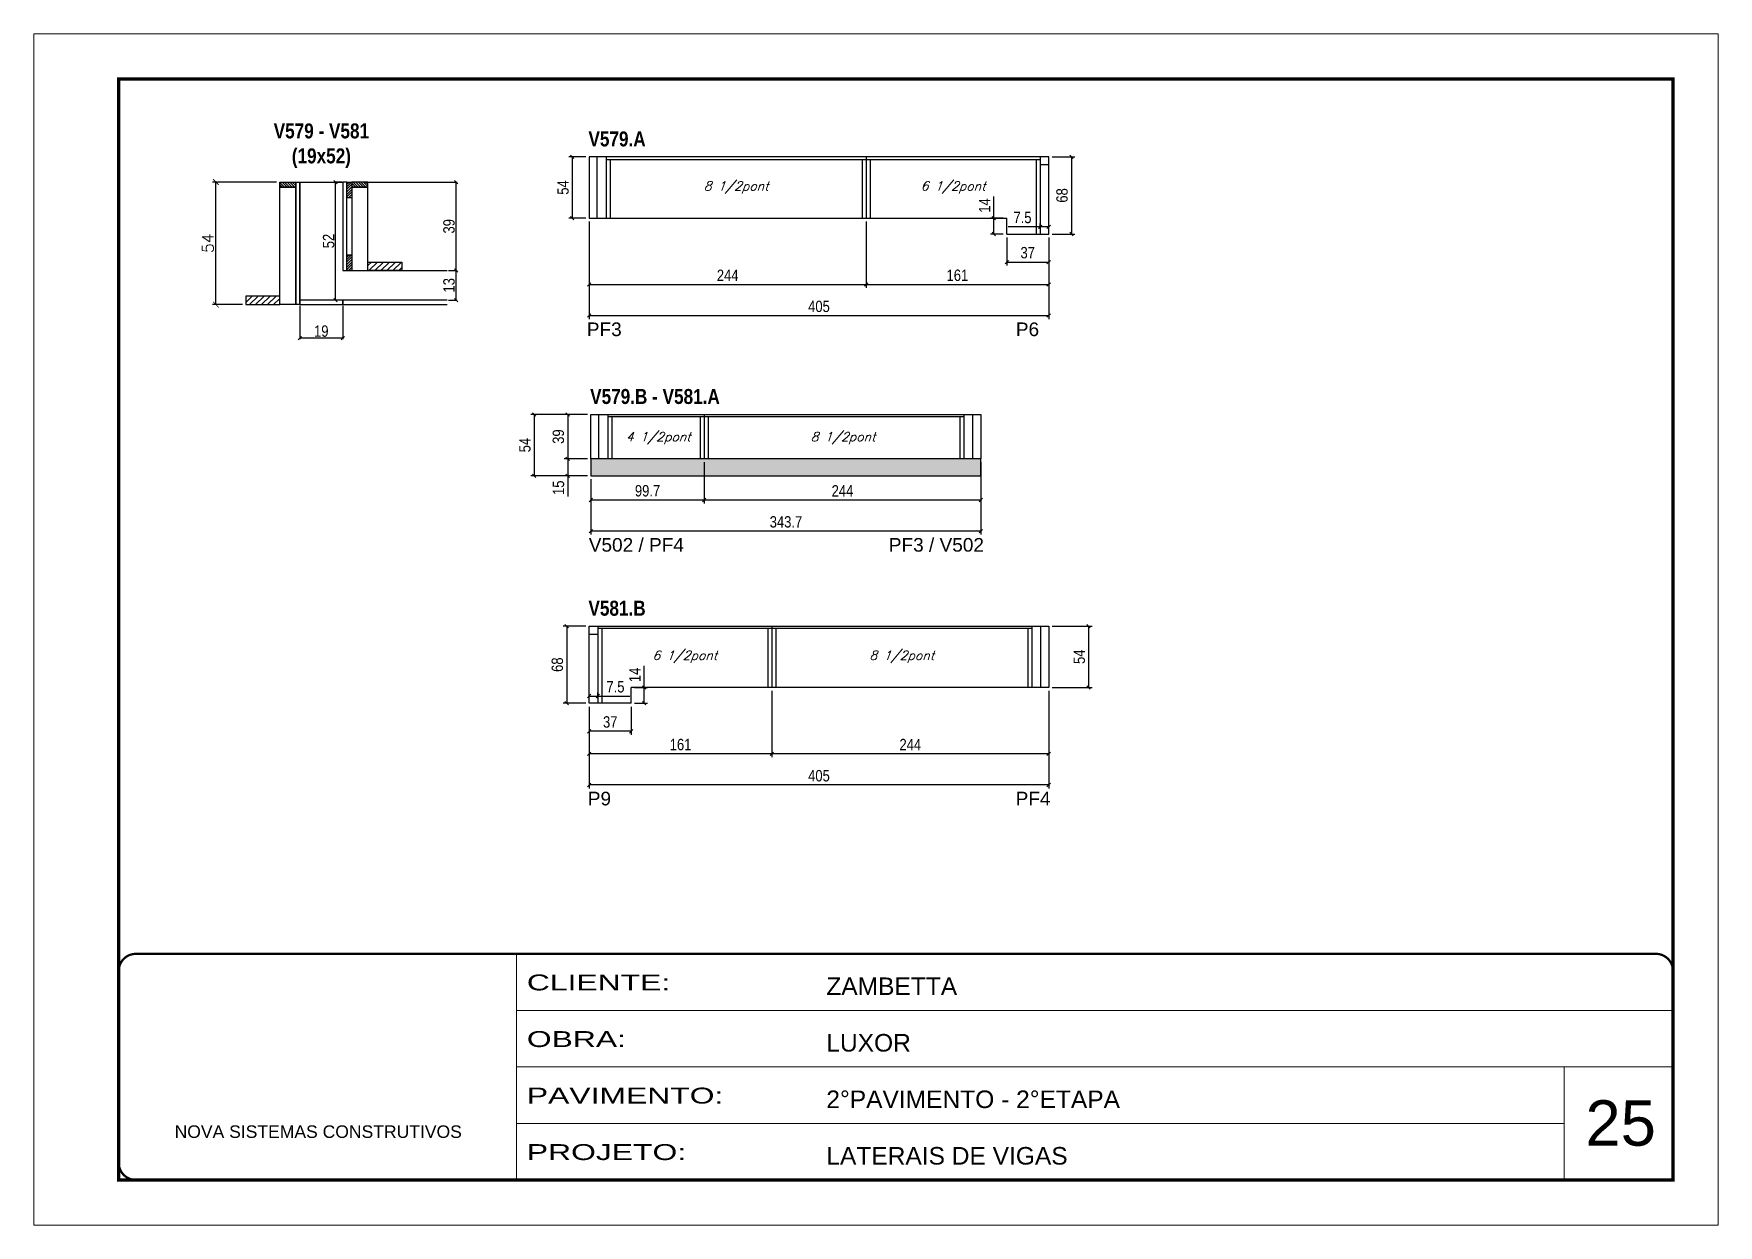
# Model space of a CAD drawing. Extents: x -15895 to 12929, y -2522 to 15173.
# Drawn here: x 3309 to 4794, y 6666 to 7716 of the extents above; entities that cross this region are included whole.
import ezdxf

# ---------------------------------------------------------------- set-up
doc = ezdxf.new("R2010")
doc.units = 0
doc.header["$PDMODE"] = 35
doc.header["$PDSIZE"] = -10
doc.linetypes.add('CONTINUO', pattern=[0])
doc.linetypes.add('DASHED', pattern=[0.75, 0.5, -0.25])
for name, color, linetype in [('5', 5, 'Continuous'), ('COTA', 241, 'Continuous'), ('NOMENCLATURA', 7, 'Continuous'), ('Painéis', 200, 'Continuous'), ('SARR_2.2x10', 60, 'Continuous'), ('SARR_2.2x7', 40, 'Continuous'), ('SARR_3.5x7', 81, 'Continuous'), ('texto', 7, 'Continuous')]:
    doc.layers.add(name, color=color, linetype=linetype)
for name, color, linetype, lineweight in [('CARIMBO', 255, 'Continuous', 9), ('CONCRETO', 251, 'Continuous', 25), ('Folhas', 255, 'Continuous', 9), ('SARRAFO DE PRESSAO', 251, 'DASHED', 9)]:
    doc.layers.add(name, color=color, linetype=linetype, lineweight=lineweight)
doc.styles.add('ARIAL', font='arial.ttf')
doc.styles.add('COTA TECNICA', font='techl___.ttf', dxfattribs={"height": 10})
doc.styles.add('COTA TECNICA 2X', font='techl___.ttf', dxfattribs={"height": 10})
doc.styles.add('Romans', font='romans.shx')
doc.styles.get("Standard").update_dxf_attribs({"font": 'arial.ttf'})
doc.styles.add('TECNICA', font='techb___.ttf', dxfattribs={"height": 10})
doc.styles.add('Tecnologia', font='')
doc.styles.get('Tecnologia').set_extended_font_data('Forgotten Futurist')
doc.dimstyles.new('Cota Seção (2x)', dxfattribs={"dimtxt": 10, "dimasz": 5, "dimexe": 3, "dimexo": 3, "dimgap": 2, "dimtad": 3, "dimdec": 1, "dimlfac": 0.5, "dimzin": 12, "dimdsep": 46, "dimtxsty": 'Romans', "dimblk": 'ARCHTICK', "dimcen": 0, "dimclrd": 4, "dimclre": 4, "dimclrt": 1, "dimadec": 1, "dimazin": 3, "dimtfac": 1, "dimtdec": 1, "dimtmove": 0, "dimatfit": 3, "dimldrblk": 'OBLIQUE', "dimfxl": 1, "dimtolj": 1, "dimtzin": 12, "dimarcsym": 0})
doc.dimstyles.new('PAINEL', dxfattribs={"dimtxt": 10, "dimasz": 3, "dimexe": 3, "dimexo": 3, "dimgap": 3, "dimtad": 1, "dimdec": 1, "dimzin": 12, "dimdsep": 46, "dimtxsty": 'COTA TECNICA', "dimblk1": 'OBLIQUE', "dimblk2": 'OBLIQUE', "dimsah": 1, "dimcen": 0.9, "dimclrd": 4, "dimclre": 4, "dimclrt": 240, "dimadec": 1, "dimazin": 3, "dimtfac": 1, "dimtdec": 1, "dimtmove": 0, "dimatfit": 3, "dimfxl": 1, "dimtolj": 1, "dimtzin": 12, "dimarcsym": 0})
doc.dimstyles.new('SECAO', dxfattribs={"dimscale": 0.333333, "dimtxt": 5, "dimasz": 9, "dimexe": 3, "dimexo": 3, "dimgap": 3, "dimtad": 1, "dimdec": 1, "dimlfac": 0.5, "dimzin": 12, "dimdsep": 46, "dimtxsty": 'COTA TECNICA 2X', "dimblk1": 'OBLIQUE', "dimblk2": 'OBLIQUE', "dimsah": 1, "dimcen": 0.9, "dimclrd": 4, "dimclre": 4, "dimclrt": 240, "dimadec": 1, "dimazin": 3, "dimtfac": 1, "dimtdec": 1, "dimtmove": 0, "dimatfit": 3, "dimfxl": 1, "dimtolj": 1, "dimtzin": 12, "dimarcsym": 0})

msp = doc.modelspace()

# ---------------------------------------------------------------- texts
at = {"layer": '5', "linetype": 'Continuous'}
for s, rotation, p in [('PF3', 0.00004, (3796.98, 7449.94)), ('P6', 0.00004, (4175.14, 7449.94)), ('V502 / PF4', 0.00004, (3798.69, 7260.01)), ('PF3 / V502', 0.00004, (4063.18, 7260.01)), ('P9', 359.99996, (3797.83, 7036.42)), ('PF4', 359.99996, (4174.96, 7036.42))]:
    msp.add_text(s, height=12, rotation=rotation, dxfattribs=at).set_placement(p)
at = {"layer": 'CARIMBO', "style": 'ARIAL'}
msp.add_text('25', height=40, dxfattribs=at).set_placement((4677.23, 6736.55))
at = {"layer": 'NOMENCLATURA', "style": 'TECNICA'}
for s, p in [('V579.A', (3798.39, 7617.09)), ('V579.B - V581.A', (3799.89, 7390.13)), ('V581.B', (3798.39, 7203.57))]:
    msp.add_text(s, height=13.2, dxfattribs=at).set_placement(p)
at = {"layer": 'NOMENCLATURA', "insert": (3562.96, 7637.36), "char_height": 13.2, "attachment_point": 2, "style": 'TECNICA'}
msp.add_mtext_dynamic_manual_height_columns('V579 - V581\\P(19x52)', width=300.2766, gutter_width=1, heights=[0], dxfattribs=at)
at = {"layer": 'texto', "color": 2, "char_height": 8, "attachment_point": 5, "style": 'Romans'}
for s, insert in [('{\\Q19;\\C256;8 1/2pont}', (3928.61, 7580.9)), ('{\\Q19;\\C256;6 1/2pont}', (4119.86, 7580.9)), ('{\\Q19;\\C256;4 1/2pont}', (3859.96, 7359.94)), ('{\\Q19;\\C256;8 1/2pont}', (4022.81, 7359.94)), ('{\\Q19;\\C256;6 1/2pont}', (3883.36, 7167.38)), ('{\\Q19;\\C256;8 1/2pont}', (4074.61, 7167.38))]:
    msp.add_mtext(s, dxfattribs=dict(at, insert=insert))

# ---------------------------------------------------------------- blocks, each defined once
blk = doc.blocks.new('9999999999')
at = {"color": 30, "linetype": 'CONTINUO'}
for p, q in [((98564.6, 34230.2), (98564.6, 34429.4)), ((98564.6, 34379.6), (99584, 34379.6)), ((98564.6, 34329.8), (99488, 34329.8)), ((99584, 34329.8), (99488, 34329.8)), ((99488, 34329.8), (99488, 34230.2)), ((98564.6, 34280), (99488, 34280))]:
    blk.add_line(p, q, dxfattribs=at)
at = {"color": 30, "linetype": 'CONTINUO', "const_width": 2}
blk.add_lwpolyline([(99584, 34230.2), (99584, 34414.4, 0.414214), (99569, 34429.4), (98229, 34429.4, 0.414214), (98214, 34414.4), (98214, 34245.2, 0.414214), (98229, 34230.2), (99584, 34230.2)], format="xyb", dxfattribs=at)
at = {"layer": 'Folhas'}
blk.add_lwpolyline([(98139, 34190.2), (99624, 34190.2), (99624, 35240.2), (98139, 35240.2)], close=True, dxfattribs=at)
at = {"layer": 'Folhas', "color": 30, "const_width": 3}
blk.add_lwpolyline([(98214, 34230.2), (99584, 34230.2), (99584, 35200.2), (98214, 35200.2)], close=True, dxfattribs=at)
at = {"color": 7, "linetype": 'Continuous', "ltscale": 5, "style": 'ARIAL'}
for s, height, p in [('ZAMBETTA', 15.48, (98837.7, 34393.1)), ('LUXOR', 15.48, (98837.7, 34343.3)), ('2°PAVIMENTO - 2°ETAPA', 15.483, (98837.7, 34293.5)), ('NOVA SISTEMAS CONSTRUTIVOS', 11.059, (98263.2, 34267.2)), ('LATERAIS DE VIGAS', 15.483, (98837.7, 34243.7))]:
    blk.add_text(s, height=height, dxfattribs=at).set_placement(p)
at = {"layer": 'Folhas', "color": 7, "style": 'Tecnologia', "width": 1.5}
for s, p in [('CLIENTE:', (98573.7, 34397.2)), ('OBRA:', (98573.7, 34347.3)), ('PAVIMENTO:', (98573.7, 34297.5)), ('PROJETO:', (98573.7, 34247.7))]:
    blk.add_text(s, height=14, dxfattribs=at).set_placement(p)
blk = doc.blocks.new('_Oblique')
at = {"color": 0, "linetype": 'ByBlock', "lineweight": -2}
blk.add_line((-0.5, -0.5), (0.5, 0.5), dxfattribs=at)
blk = doc.blocks.new('*D1212')
at = {"layer": 'COTA', "color": 4, "lineweight": -2, "transparency": 16777216}
for p, q in [((3543.9, 7476.7), (3543.9, 7447.2)), ((3581.9, 7476.7), (3581.9, 7447.2)), ((3581.9, 7448.2), (3543.9, 7448.2))]:
    blk.add_line(p, q, dxfattribs=at)
at = {"layer": 'Defpoints', "color": 0, "transparency": 16777216}
for p in [(3543.9, 7477.7), (3581.9, 7477.7), (3543.9, 7448.2)]:
    blk.add_point(p, dxfattribs=at)
at = {"layer": 'COTA', "color": 4, "lineweight": -2, "transparency": 16777216, "xscale": 3, "yscale": 3, "zscale": 3, "rotation": 180}
blk.add_blockref('_Oblique', (3543.9, 7448.2), dxfattribs=at)
at = {"layer": 'COTA', "color": 4, "lineweight": -2, "transparency": 16777216, "xscale": 3, "yscale": 3, "zscale": 3}
blk.add_blockref('_Oblique', (3581.9, 7448.2), dxfattribs=at)
at = {"layer": 'COTA', "color": 240, "transparency": 16777216, "insert": (3562.9, 7454.3), "char_height": 10, "attachment_point": 5, "style": 'COTA TECNICA 2X'}
blk.add_mtext('\\A1;19', dxfattribs=at)
blk = doc.blocks.new('*D1213')
at = {"layer": 'COTA', "color": 4, "lineweight": -2, "transparency": 16777216}
for p, q in [((3580.9, 7585.7), (3574.5, 7585.7)), ((3575.5, 7481.7), (3575.5, 7585.7)), ((3580.9, 7481.7), (3574.5, 7481.7))]:
    blk.add_line(p, q, dxfattribs=at)
at = {"layer": 'Defpoints', "color": 0, "transparency": 16777216}
for p in [(3575.5, 7585.7), (3581.9, 7585.7), (3581.9, 7481.7)]:
    blk.add_point(p, dxfattribs=at)
at = {"layer": 'COTA', "color": 4, "lineweight": -2, "transparency": 16777216, "xscale": 3, "yscale": 3, "zscale": 3}
for p, rotation in [((3575.5, 7585.7), 90), ((3575.5, 7481.7), 270)]:
    blk.add_blockref('_Oblique', p, dxfattribs=dict(at, rotation=rotation))
at = {"layer": 'COTA', "color": 240, "transparency": 16777216, "insert": (3569.4, 7533.7), "char_height": 10, "attachment_point": 5, "rotation": 90, "style": 'COTA TECNICA 2X'}
blk.add_mtext('\\A1;52', dxfattribs=at)
blk = doc.blocks.new('*D1210')
at = {"layer": 'COTA', "color": 4, "lineweight": -2, "transparency": 16777216}
for p, q in [((3674.9, 7507.7), (3682.7, 7507.7)), ((3681.7, 7481.7), (3681.7, 7507.7)), ((3674.9, 7481.7), (3682.7, 7481.7))]:
    blk.add_line(p, q, dxfattribs=at)
at = {"layer": 'Defpoints', "color": 0, "transparency": 16777216}
for p in [(3673.9, 7507.7), (3681.7, 7507.7), (3673.9, 7481.7)]:
    blk.add_point(p, dxfattribs=at)
at = {"layer": 'COTA', "color": 4, "lineweight": -2, "transparency": 16777216, "xscale": 3, "yscale": 3, "zscale": 3}
for p, rotation in [((3681.7, 7507.7), 90), ((3681.7, 7481.7), 270)]:
    blk.add_blockref('_Oblique', p, dxfattribs=dict(at, rotation=rotation))
at = {"layer": 'COTA', "color": 240, "transparency": 16777216, "insert": (3675.5, 7494.7), "char_height": 10, "attachment_point": 5, "rotation": 90, "style": 'COTA TECNICA 2X'}
blk.add_mtext('\\A1;13', dxfattribs=at)
blk = doc.blocks.new('*D1211')
at = {"layer": 'COTA', "color": 4, "lineweight": -2, "transparency": 16777216}
for p, q in [((3600.5, 7585.7), (3682.7, 7585.7)), ((3681.7, 7507.7), (3681.7, 7585.7)), ((3674.9, 7507.7), (3682.7, 7507.7))]:
    blk.add_line(p, q, dxfattribs=at)
at = {"layer": 'Defpoints', "color": 0, "transparency": 16777216}
for p in [(3599.5, 7585.7), (3681.7, 7585.7), (3673.9, 7507.7)]:
    blk.add_point(p, dxfattribs=at)
at = {"layer": 'COTA', "color": 4, "lineweight": -2, "transparency": 16777216, "xscale": 3, "yscale": 3, "zscale": 3}
for p, rotation in [((3681.7, 7585.7), 90), ((3681.7, 7507.7), 270)]:
    blk.add_blockref('_Oblique', p, dxfattribs=dict(at, rotation=rotation))
at = {"layer": 'COTA', "color": 240, "transparency": 16777216, "insert": (3675.5, 7546.7), "char_height": 10, "attachment_point": 5, "rotation": 90, "style": 'COTA TECNICA 2X'}
blk.add_mtext('\\A1;39', dxfattribs=at)
blk = doc.blocks.new('_ArchTick')
at = {"color": 0, "linetype": 'ByBlock', "const_width": 0.15}
blk.add_lwpolyline([(-0.5, -0.5), (0.5, 0.5)], dxfattribs=at)
blk = doc.blocks.new('*D1214')
at = {"layer": 'COTA', "color": 4, "lineweight": -2, "transparency": 16777216}
for p, q in [((3523.3, 7585.7), (3467, 7585.7)), ((3470, 7477.7), (3470, 7585.7)), ((3493.3, 7477.7), (3467, 7477.7))]:
    blk.add_line(p, q, dxfattribs=at)
at = {"layer": 'Defpoints', "color": 0, "transparency": 16777216}
for p in [(3470, 7585.7), (3526.3, 7585.7), (3496.3, 7477.7)]:
    blk.add_point(p, dxfattribs=at)
at = {"layer": 'COTA', "color": 4, "lineweight": -2, "transparency": 16777216, "xscale": 5, "yscale": 5, "zscale": 5}
for p, rotation in [((3470, 7585.7), 90), ((3470, 7477.7), 270)]:
    blk.add_blockref('_ArchTick', p, dxfattribs=dict(at, rotation=rotation))
at = {"layer": 'COTA', "color": 1, "transparency": 16777216, "insert": (3463, 7531.7), "char_height": 10, "attachment_point": 5, "rotation": 90, "style": 'Romans'}
blk.add_mtext('\\A1;54', dxfattribs=at)
blk = doc.blocks.new('*D1218')
at = {"layer": 'COTA', "color": 4, "lineweight": -2, "transparency": 16777216}
for p, q in [((3799.1, 7550.9), (3799.1, 7465)), ((4204.1, 7536.9), (4204.1, 7465)), ((3799.1, 7468), (4204.1, 7468))]:
    blk.add_line(p, q, dxfattribs=at)
at = {"layer": 'Defpoints', "color": 0, "transparency": 16777216}
for p in [(3799.1, 7553.9), (4204.1, 7539.9), (4204.1, 7468)]:
    blk.add_point(p, dxfattribs=at)
at = {"layer": 'COTA', "color": 4, "lineweight": -2, "transparency": 16777216, "xscale": 3, "yscale": 3, "zscale": 3, "rotation": 180}
blk.add_blockref('_Oblique', (3799.1, 7468), dxfattribs=at)
at = {"layer": 'COTA', "color": 4, "lineweight": -2, "transparency": 16777216, "xscale": 3, "yscale": 3, "zscale": 3}
blk.add_blockref('_Oblique', (4204.1, 7468), dxfattribs=at)
at = {"layer": 'COTA', "color": 240, "transparency": 16777216, "insert": (4001.6, 7476.1), "char_height": 10, "attachment_point": 5, "style": 'COTA TECNICA'}
blk.add_mtext('\\A1;405', dxfattribs=at)
blk = doc.blocks.new('*D1219')
at = {"layer": 'COTA', "color": 4, "lineweight": -2, "transparency": 16777216}
for p, q in [((3799.1, 7550.9), (3799.1, 7492.4)), ((4043.1, 7550.9), (4043.1, 7492.4)), ((3799.1, 7495.4), (4043.1, 7495.4))]:
    blk.add_line(p, q, dxfattribs=at)
at = {"layer": 'Defpoints', "color": 0, "transparency": 16777216}
for p in [(3799.1, 7553.9), (4043.1, 7553.9), (4043.1, 7495.4)]:
    blk.add_point(p, dxfattribs=at)
at = {"layer": 'COTA', "color": 4, "lineweight": -2, "transparency": 16777216, "xscale": 3, "yscale": 3, "zscale": 3, "rotation": 180}
blk.add_blockref('_Oblique', (3799.1, 7495.4), dxfattribs=at)
at = {"layer": 'COTA', "color": 4, "lineweight": -2, "transparency": 16777216, "xscale": 3, "yscale": 3, "zscale": 3}
blk.add_blockref('_Oblique', (4043.1, 7495.4), dxfattribs=at)
at = {"layer": 'COTA', "color": 240, "transparency": 16777216, "insert": (3921.1, 7503.5), "char_height": 10, "attachment_point": 5, "style": 'COTA TECNICA'}
blk.add_mtext('\\A1;244', dxfattribs=at)
blk = doc.blocks.new('*D1220')
at = {"layer": 'COTA', "color": 4, "lineweight": -2, "transparency": 16777216}
for p, q in [((4043.1, 7550.9), (4043.1, 7492.4)), ((4204.1, 7536.9), (4204.1, 7492.4)), ((4043.1, 7495.4), (4204.1, 7495.4))]:
    blk.add_line(p, q, dxfattribs=at)
at = {"layer": 'Defpoints', "color": 0, "transparency": 16777216}
for p in [(4043.1, 7553.9), (4204.1, 7539.9), (4204.1, 7495.4)]:
    blk.add_point(p, dxfattribs=at)
at = {"layer": 'COTA', "color": 4, "lineweight": -2, "transparency": 16777216, "xscale": 3, "yscale": 3, "zscale": 3, "rotation": 180}
blk.add_blockref('_Oblique', (4043.1, 7495.4), dxfattribs=at)
at = {"layer": 'COTA', "color": 4, "lineweight": -2, "transparency": 16777216, "xscale": 3, "yscale": 3, "zscale": 3}
blk.add_blockref('_Oblique', (4204.1, 7495.4), dxfattribs=at)
at = {"layer": 'COTA', "color": 240, "transparency": 16777216, "insert": (4123.6, 7503.5), "char_height": 10, "attachment_point": 5, "style": 'COTA TECNICA'}
blk.add_mtext('\\A1;161', dxfattribs=at)
blk = doc.blocks.new('*D1215')
at = {"layer": 'COTA', "color": 4, "lineweight": -2, "transparency": 16777216}
for p, q in [((4196.6, 7546.3), (4168.5, 7546.3)), ((4196.6, 7544.5), (4196.6, 7549.3)), ((4204.1, 7546.3), (4196.6, 7546.3)), ((4204.1, 7544.5), (4204.1, 7549.3))]:
    blk.add_line(p, q, dxfattribs=at)
at = {"layer": 'Defpoints', "color": 0, "transparency": 16777216}
for p in [(4196.6, 7546.3), (4196.6, 7541.5), (4204.1, 7541.5)]:
    blk.add_point(p, dxfattribs=at)
at = {"layer": 'COTA', "color": 4, "lineweight": -2, "transparency": 16777216, "xscale": 3, "yscale": 3, "zscale": 3, "rotation": 180}
blk.add_blockref('_Oblique', (4196.6, 7546.3), dxfattribs=at)
at = {"layer": 'COTA', "color": 4, "lineweight": -2, "transparency": 16777216, "xscale": 3, "yscale": 3, "zscale": 3}
blk.add_blockref('_Oblique', (4204.1, 7546.3), dxfattribs=at)
at = {"layer": 'COTA', "color": 240, "transparency": 16777216, "insert": (4181, 7554.4), "char_height": 10, "attachment_point": 5, "style": 'COTA TECNICA'}
blk.add_mtext('\\A1;7.5', dxfattribs=at)
blk = doc.blocks.new('*D1221')
at = {"layer": 'COTA', "color": 4, "lineweight": -2, "transparency": 16777216}
for p, q in [((4207.1, 7607.9), (4227.1, 7607.9)), ((4224.1, 7607.9), (4224.1, 7539.9)), ((4207.1, 7539.9), (4227.1, 7539.9))]:
    blk.add_line(p, q, dxfattribs=at)
at = {"layer": 'Defpoints', "color": 0, "transparency": 16777216}
for p in [(4204.1, 7607.9), (4204.1, 7539.9), (4224.1, 7539.9)]:
    blk.add_point(p, dxfattribs=at)
at = {"layer": 'COTA', "color": 4, "lineweight": -2, "transparency": 16777216, "xscale": 3, "yscale": 3, "zscale": 3}
for p, rotation in [((4224.1, 7607.9), 90), ((4224.1, 7539.9), 270)]:
    blk.add_blockref('_Oblique', p, dxfattribs=dict(at, rotation=rotation))
at = {"layer": 'COTA', "color": 240, "transparency": 16777216, "insert": (4215.9, 7573.9), "char_height": 10, "attachment_point": 5, "rotation": 90, "style": 'COTA TECNICA'}
blk.add_mtext('\\A1;68', dxfattribs=at)
blk = doc.blocks.new('*D1222')
at = {"layer": 'COTA', "color": 4, "lineweight": -2, "transparency": 16777216}
for p, q in [((4167.1, 7536.9), (4167.1, 7512.2)), ((4204.1, 7536.9), (4204.1, 7512.2)), ((4167.1, 7515.2), (4204.1, 7515.2))]:
    blk.add_line(p, q, dxfattribs=at)
at = {"layer": 'Defpoints', "color": 0, "transparency": 16777216}
for p in [(4167.1, 7539.9), (4204.1, 7539.9), (4204.1, 7515.2)]:
    blk.add_point(p, dxfattribs=at)
at = {"layer": 'COTA', "color": 4, "lineweight": -2, "transparency": 16777216, "xscale": 3, "yscale": 3, "zscale": 3, "rotation": 180}
blk.add_blockref('_Oblique', (4167.1, 7515.2), dxfattribs=at)
at = {"layer": 'COTA', "color": 4, "lineweight": -2, "transparency": 16777216, "xscale": 3, "yscale": 3, "zscale": 3}
blk.add_blockref('_Oblique', (4204.1, 7515.2), dxfattribs=at)
at = {"layer": 'COTA', "color": 240, "transparency": 16777216, "insert": (4185.6, 7523.4), "char_height": 10, "attachment_point": 5, "style": 'COTA TECNICA'}
blk.add_mtext('\\A1;37', dxfattribs=at)
blk = doc.blocks.new('*D1216')
at = {"layer": 'COTA', "color": 4, "lineweight": -2, "transparency": 16777216}
for p, q in [((3796.1, 7607.9), (3781.1, 7607.9)), ((3784.1, 7607.9), (3784.1, 7553.9)), ((3796.1, 7553.9), (3781.1, 7553.9))]:
    blk.add_line(p, q, dxfattribs=at)
at = {"layer": 'Defpoints', "color": 0, "transparency": 16777216}
for p in [(3799.1, 7607.9), (3784.1, 7553.9), (3799.1, 7553.9)]:
    blk.add_point(p, dxfattribs=at)
at = {"layer": 'COTA', "color": 4, "lineweight": -2, "transparency": 16777216, "xscale": 3, "yscale": 3, "zscale": 3}
for p, rotation in [((3784.1, 7607.9), 90), ((3784.1, 7553.9), 270)]:
    blk.add_blockref('_Oblique', p, dxfattribs=dict(at, rotation=rotation))
at = {"layer": 'COTA', "color": 240, "transparency": 16777216, "insert": (3776, 7580.9), "char_height": 10, "attachment_point": 5, "rotation": 90, "style": 'COTA TECNICA'}
blk.add_mtext('\\A1;54', dxfattribs=at)
blk = doc.blocks.new('*D1217')
at = {"layer": 'COTA', "color": 4, "lineweight": -2, "transparency": 16777216}
for p, q in [((4155.8, 7553.9), (4155.8, 7573)), ((4164.1, 7553.9), (4152.8, 7553.9)), ((4155.8, 7539.9), (4155.8, 7553.9)), ((4164.1, 7539.9), (4152.8, 7539.9))]:
    blk.add_line(p, q, dxfattribs=at)
at = {"layer": 'Defpoints', "color": 0, "transparency": 16777216}
for p in [(4155.8, 7553.9), (4167.1, 7553.9), (4167.1, 7539.9)]:
    blk.add_point(p, dxfattribs=at)
at = {"layer": 'COTA', "color": 4, "lineweight": -2, "transparency": 16777216, "xscale": 3, "yscale": 3, "zscale": 3}
for p, rotation in [((4155.8, 7553.9), 90), ((4155.8, 7539.9), 270)]:
    blk.add_blockref('_Oblique', p, dxfattribs=dict(at, rotation=rotation))
at = {"layer": 'COTA', "color": 240, "transparency": 16777216, "insert": (4147.7, 7565), "char_height": 10, "attachment_point": 5, "rotation": 90, "style": 'COTA TECNICA'}
blk.add_mtext('\\A1;14', dxfattribs=at)
blk = doc.blocks.new('*D1226')
at = {"layer": 'COTA', "color": 4, "lineweight": -2, "transparency": 16777216}
for p, q in [((4144.3, 7338.9), (4144.3, 7275)), ((3800.6, 7323.9), (3800.6, 7275)), ((4144.3, 7278), (3800.6, 7278))]:
    blk.add_line(p, q, dxfattribs=at)
at = {"layer": 'Defpoints', "color": 0, "transparency": 16777216}
for p in [(4144.3, 7341.9), (3800.6, 7326.9), (3800.6, 7278)]:
    blk.add_point(p, dxfattribs=at)
at = {"layer": 'COTA', "color": 4, "lineweight": -2, "transparency": 16777216, "xscale": 3, "yscale": 3, "zscale": 3, "rotation": 180}
blk.add_blockref('_Oblique', (3800.6, 7278), dxfattribs=at)
at = {"layer": 'COTA', "color": 4, "lineweight": -2, "transparency": 16777216, "xscale": 3, "yscale": 3, "zscale": 3}
blk.add_blockref('_Oblique', (4144.3, 7278), dxfattribs=at)
at = {"layer": 'COTA', "color": 240, "transparency": 16777216, "insert": (3972.5, 7286.2), "char_height": 10, "attachment_point": 5, "style": 'COTA TECNICA'}
blk.add_mtext('\\A1;343.7', dxfattribs=at)
blk = doc.blocks.new('*D1227')
at = {"layer": 'COTA', "color": 4, "lineweight": -2, "transparency": 16777216}
for p, q in [((3900.3, 7338.9), (3900.3, 7302.5)), ((4144.3, 7338.9), (4144.3, 7302.5)), ((4144.3, 7305.5), (3900.3, 7305.5))]:
    blk.add_line(p, q, dxfattribs=at)
at = {"layer": 'Defpoints', "color": 0, "transparency": 16777216}
for p in [(3900.3, 7341.9), (4144.3, 7341.9), (3900.3, 7305.5)]:
    blk.add_point(p, dxfattribs=at)
at = {"layer": 'COTA', "color": 4, "lineweight": -2, "transparency": 16777216, "xscale": 3, "yscale": 3, "zscale": 3, "rotation": 180}
blk.add_blockref('_Oblique', (3900.3, 7305.5), dxfattribs=at)
at = {"layer": 'COTA', "color": 4, "lineweight": -2, "transparency": 16777216, "xscale": 3, "yscale": 3, "zscale": 3}
blk.add_blockref('_Oblique', (4144.3, 7305.5), dxfattribs=at)
at = {"layer": 'COTA', "color": 240, "transparency": 16777216, "insert": (4022.3, 7313.6), "char_height": 10, "attachment_point": 5, "style": 'COTA TECNICA'}
blk.add_mtext('\\A1;244', dxfattribs=at)
blk = doc.blocks.new('*D1228')
at = {"layer": 'COTA', "color": 4, "lineweight": -2, "transparency": 16777216}
for p, q in [((3900.3, 7338.9), (3900.3, 7302.5)), ((3800.6, 7323.9), (3800.6, 7302.5)), ((3900.3, 7305.5), (3800.6, 7305.5))]:
    blk.add_line(p, q, dxfattribs=at)
at = {"layer": 'Defpoints', "color": 0, "transparency": 16777216}
for p in [(3900.3, 7341.9), (3800.6, 7326.9), (3800.6, 7305.5)]:
    blk.add_point(p, dxfattribs=at)
at = {"layer": 'COTA', "color": 4, "lineweight": -2, "transparency": 16777216, "xscale": 3, "yscale": 3, "zscale": 3, "rotation": 180}
blk.add_blockref('_Oblique', (3800.6, 7305.5), dxfattribs=at)
at = {"layer": 'COTA', "color": 4, "lineweight": -2, "transparency": 16777216, "xscale": 3, "yscale": 3, "zscale": 3}
blk.add_blockref('_Oblique', (3900.3, 7305.5), dxfattribs=at)
at = {"layer": 'COTA', "color": 240, "transparency": 16777216, "insert": (3850.5, 7313.6), "char_height": 10, "attachment_point": 5, "style": 'COTA TECNICA'}
blk.add_mtext('\\A1;99.7', dxfattribs=at)
blk = doc.blocks.new('*D1223')
at = {"layer": 'COTA', "color": 4, "lineweight": -2, "transparency": 16777216}
for p, q in [((3797.6, 7380.9), (3777.1, 7380.9)), ((3780.1, 7380.9), (3780.1, 7341.9)), ((3797.6, 7341.9), (3777.1, 7341.9))]:
    blk.add_line(p, q, dxfattribs=at)
at = {"layer": 'Defpoints', "color": 0, "transparency": 16777216}
for p in [(3800.6, 7380.9), (3780.1, 7341.9), (3800.6, 7341.9)]:
    blk.add_point(p, dxfattribs=at)
at = {"layer": 'COTA', "color": 4, "lineweight": -2, "transparency": 16777216, "xscale": 3, "yscale": 3, "zscale": 3}
for p, rotation in [((3780.1, 7380.9), 90), ((3780.1, 7341.9), 270)]:
    blk.add_blockref('_Oblique', p, dxfattribs=dict(at, rotation=rotation))
at = {"layer": 'COTA', "color": 240, "transparency": 16777216, "insert": (3771.9, 7361.4), "char_height": 10, "attachment_point": 5, "rotation": 90, "style": 'COTA TECNICA'}
blk.add_mtext('\\A1;39', dxfattribs=at)
blk = doc.blocks.new('*D1224')
at = {"layer": 'COTA', "color": 4, "lineweight": -2, "transparency": 16777216}
for p, q in [((3797.6, 7341.9), (3777.1, 7341.9)), ((3780.1, 7341.9), (3780.1, 7326.9)), ((3797.6, 7326.9), (3777.1, 7326.9)), ((3780.1, 7326.9), (3780.1, 7308.6))]:
    blk.add_line(p, q, dxfattribs=at)
at = {"layer": 'Defpoints', "color": 0, "transparency": 16777216}
for p in [(3800.6, 7341.9), (3780.1, 7326.9), (3800.6, 7326.9)]:
    blk.add_point(p, dxfattribs=at)
at = {"layer": 'COTA', "color": 4, "lineweight": -2, "transparency": 16777216, "xscale": 3, "yscale": 3, "zscale": 3}
for p, rotation in [((3780.1, 7341.9), 90), ((3780.1, 7326.9), 270)]:
    blk.add_blockref('_Oblique', p, dxfattribs=dict(at, rotation=rotation))
at = {"layer": 'COTA', "color": 240, "transparency": 16777216, "insert": (3772, 7316.3), "char_height": 10, "attachment_point": 5, "rotation": 90, "style": 'COTA TECNICA'}
blk.add_mtext('\\A1;15', dxfattribs=at)
blk = doc.blocks.new('*D1225')
at = {"layer": 'COTA', "color": 4, "lineweight": -2, "transparency": 16777216}
for p, q in [((3797.6, 7380.9), (3747.5, 7380.9)), ((3750.5, 7380.9), (3750.5, 7326.9)), ((3794.6, 7326.9), (3747.5, 7326.9))]:
    blk.add_line(p, q, dxfattribs=at)
at = {"layer": 'Defpoints', "color": 0, "transparency": 16777216}
for p in [(3800.6, 7380.9), (3750.5, 7326.9), (3797.6, 7326.9)]:
    blk.add_point(p, dxfattribs=at)
at = {"layer": 'COTA', "color": 4, "lineweight": -2, "transparency": 16777216, "xscale": 3, "yscale": 3, "zscale": 3}
for p, rotation in [((3750.5, 7380.9), 90), ((3750.5, 7326.9), 270)]:
    blk.add_blockref('_Oblique', p, dxfattribs=dict(at, rotation=rotation))
at = {"layer": 'COTA', "color": 240, "transparency": 16777216, "insert": (3742.4, 7353.9), "char_height": 10, "attachment_point": 5, "rotation": 90, "style": 'COTA TECNICA'}
blk.add_mtext('\\A1;54', dxfattribs=at)
blk = doc.blocks.new('*D1232')
at = {"layer": 'COTA', "color": 4, "lineweight": -2, "transparency": 16777216}
for p, q in [((4204.1, 7137.4), (4204.1, 7051.4)), ((3799.1, 7123.4), (3799.1, 7051.4)), ((4204.1, 7054.4), (3799.1, 7054.4))]:
    blk.add_line(p, q, dxfattribs=at)
at = {"layer": 'Defpoints', "color": 0, "transparency": 16777216}
for p in [(4204.1, 7140.4), (3799.1, 7126.4), (3799.1, 7054.4)]:
    blk.add_point(p, dxfattribs=at)
at = {"layer": 'COTA', "color": 4, "lineweight": -2, "transparency": 16777216, "xscale": 3, "yscale": 3, "zscale": 3, "rotation": 180}
blk.add_blockref('_Oblique', (3799.1, 7054.4), dxfattribs=at)
at = {"layer": 'COTA', "color": 4, "lineweight": -2, "transparency": 16777216, "xscale": 3, "yscale": 3, "zscale": 3}
blk.add_blockref('_Oblique', (4204.1, 7054.4), dxfattribs=at)
at = {"layer": 'COTA', "color": 240, "transparency": 16777216, "insert": (4001.6, 7062.5), "char_height": 10, "attachment_point": 5, "style": 'COTA TECNICA'}
blk.add_mtext('\\A1;405', dxfattribs=at)
blk = doc.blocks.new('*D1233')
at = {"layer": 'COTA', "color": 4, "lineweight": -2, "transparency": 16777216}
for p, q in [((3960.1, 7137.4), (3960.1, 7078.9)), ((4204.1, 7137.4), (4204.1, 7078.9)), ((4204.1, 7081.9), (3960.1, 7081.9))]:
    blk.add_line(p, q, dxfattribs=at)
at = {"layer": 'Defpoints', "color": 0, "transparency": 16777216}
for p in [(3960.1, 7140.4), (4204.1, 7140.4), (3960.1, 7081.9)]:
    blk.add_point(p, dxfattribs=at)
at = {"layer": 'COTA', "color": 4, "lineweight": -2, "transparency": 16777216, "xscale": 3, "yscale": 3, "zscale": 3, "rotation": 180}
blk.add_blockref('_Oblique', (3960.1, 7081.9), dxfattribs=at)
at = {"layer": 'COTA', "color": 4, "lineweight": -2, "transparency": 16777216, "xscale": 3, "yscale": 3, "zscale": 3}
blk.add_blockref('_Oblique', (4204.1, 7081.9), dxfattribs=at)
at = {"layer": 'COTA', "color": 240, "transparency": 16777216, "insert": (4082.1, 7090), "char_height": 10, "attachment_point": 5, "style": 'COTA TECNICA'}
blk.add_mtext('\\A1;244', dxfattribs=at)
blk = doc.blocks.new('*D1234')
at = {"layer": 'COTA', "color": 4, "lineweight": -2, "transparency": 16777216}
for p, q in [((3960.1, 7137.4), (3960.1, 7078.9)), ((3799.1, 7123.4), (3799.1, 7078.9)), ((3960.1, 7081.9), (3799.1, 7081.9))]:
    blk.add_line(p, q, dxfattribs=at)
at = {"layer": 'Defpoints', "color": 0, "transparency": 16777216}
for p in [(3960.1, 7140.4), (3799.1, 7126.4), (3799.1, 7081.9)]:
    blk.add_point(p, dxfattribs=at)
at = {"layer": 'COTA', "color": 4, "lineweight": -2, "transparency": 16777216, "xscale": 3, "yscale": 3, "zscale": 3, "rotation": 180}
blk.add_blockref('_Oblique', (3799.1, 7081.9), dxfattribs=at)
at = {"layer": 'COTA', "color": 4, "lineweight": -2, "transparency": 16777216, "xscale": 3, "yscale": 3, "zscale": 3}
blk.add_blockref('_Oblique', (3960.1, 7081.9), dxfattribs=at)
at = {"layer": 'COTA', "color": 240, "transparency": 16777216, "insert": (3879.6, 7090), "char_height": 10, "attachment_point": 5, "style": 'COTA TECNICA'}
blk.add_mtext('\\A1;161', dxfattribs=at)
blk = doc.blocks.new('*D1229')
at = {"layer": 'COTA', "color": 4, "lineweight": -2, "transparency": 16777216}
for p, q in [((3799.1, 7131), (3799.1, 7135.8)), ((3799.1, 7132.8), (3806.6, 7132.8)), ((3806.6, 7131), (3806.6, 7135.8)), ((3806.6, 7132.8), (3834.8, 7132.8))]:
    blk.add_line(p, q, dxfattribs=at)
at = {"layer": 'Defpoints', "color": 0, "transparency": 16777216}
for p in [(3799.1, 7128), (3806.6, 7132.8), (3806.6, 7128)]:
    blk.add_point(p, dxfattribs=at)
at = {"layer": 'COTA', "color": 4, "lineweight": -2, "transparency": 16777216, "xscale": 3, "yscale": 3, "zscale": 3, "rotation": 180}
blk.add_blockref('_Oblique', (3799.1, 7132.8), dxfattribs=at)
at = {"layer": 'COTA', "color": 4, "lineweight": -2, "transparency": 16777216, "xscale": 3, "yscale": 3, "zscale": 3}
blk.add_blockref('_Oblique', (3806.6, 7132.8), dxfattribs=at)
at = {"layer": 'COTA', "color": 240, "transparency": 16777216, "insert": (3822.2, 7140.9), "char_height": 10, "attachment_point": 5, "style": 'COTA TECNICA'}
blk.add_mtext('\\A1;7.5', dxfattribs=at)
blk = doc.blocks.new('*D1235')
at = {"layer": 'COTA', "color": 4, "lineweight": -2, "transparency": 16777216}
for p, q in [((3796.1, 7194.4), (3776.2, 7194.4)), ((3779.2, 7194.4), (3779.2, 7126.4)), ((3796.1, 7126.4), (3776.2, 7126.4))]:
    blk.add_line(p, q, dxfattribs=at)
at = {"layer": 'Defpoints', "color": 0, "transparency": 16777216}
for p in [(3799.1, 7194.4), (3779.2, 7126.4), (3799.1, 7126.4)]:
    blk.add_point(p, dxfattribs=at)
at = {"layer": 'COTA', "color": 4, "lineweight": -2, "transparency": 16777216, "xscale": 3, "yscale": 3, "zscale": 3}
for p, rotation in [((3779.2, 7194.4), 90), ((3779.2, 7126.4), 270)]:
    blk.add_blockref('_Oblique', p, dxfattribs=dict(at, rotation=rotation))
at = {"layer": 'COTA', "color": 240, "transparency": 16777216, "insert": (3771, 7160.4), "char_height": 10, "attachment_point": 5, "rotation": 90, "style": 'COTA TECNICA'}
blk.add_mtext('\\A1;68', dxfattribs=at)
blk = doc.blocks.new('*D1236')
at = {"layer": 'COTA', "color": 4, "lineweight": -2, "transparency": 16777216}
for p, q in [((3799.1, 7123.4), (3799.1, 7098.7)), ((3836.1, 7123.4), (3836.1, 7098.7)), ((3836.1, 7101.7), (3799.1, 7101.7))]:
    blk.add_line(p, q, dxfattribs=at)
at = {"layer": 'Defpoints', "color": 0, "transparency": 16777216}
for p in [(3799.1, 7126.4), (3836.1, 7126.4), (3799.1, 7101.7)]:
    blk.add_point(p, dxfattribs=at)
at = {"layer": 'COTA', "color": 4, "lineweight": -2, "transparency": 16777216, "xscale": 3, "yscale": 3, "zscale": 3, "rotation": 180}
blk.add_blockref('_Oblique', (3799.1, 7101.7), dxfattribs=at)
at = {"layer": 'COTA', "color": 4, "lineweight": -2, "transparency": 16777216, "xscale": 3, "yscale": 3, "zscale": 3}
blk.add_blockref('_Oblique', (3836.1, 7101.7), dxfattribs=at)
at = {"layer": 'COTA', "color": 240, "transparency": 16777216, "insert": (3817.6, 7109.9), "char_height": 10, "attachment_point": 5, "style": 'COTA TECNICA'}
blk.add_mtext('\\A1;37', dxfattribs=at)
blk = doc.blocks.new('*D1230')
at = {"layer": 'COTA', "color": 4, "lineweight": -2, "transparency": 16777216}
for p, q in [((4207.1, 7194.4), (4242.3, 7194.4)), ((4239.3, 7194.4), (4239.3, 7140.4)), ((4207.1, 7140.4), (4242.3, 7140.4))]:
    blk.add_line(p, q, dxfattribs=at)
at = {"layer": 'Defpoints', "color": 0, "transparency": 16777216}
for p in [(4204.1, 7194.4), (4204.1, 7140.4), (4239.3, 7140.4)]:
    blk.add_point(p, dxfattribs=at)
at = {"layer": 'COTA', "color": 4, "lineweight": -2, "transparency": 16777216, "xscale": 3, "yscale": 3, "zscale": 3}
for p, rotation in [((4239.3, 7194.4), 90), ((4239.3, 7140.4), 270)]:
    blk.add_blockref('_Oblique', p, dxfattribs=dict(at, rotation=rotation))
at = {"layer": 'COTA', "color": 240, "transparency": 16777216, "insert": (4231.1, 7167.4), "char_height": 10, "attachment_point": 5, "rotation": 90, "style": 'COTA TECNICA'}
blk.add_mtext('\\A1;54', dxfattribs=at)
blk = doc.blocks.new('*D1231')
at = {"layer": 'COTA', "color": 4, "lineweight": -2, "transparency": 16777216}
for p, q in [((3847.4, 7140.4), (3847.4, 7159.5)), ((3839.1, 7140.4), (3850.4, 7140.4)), ((3847.4, 7126.4), (3847.4, 7140.4)), ((3839.1, 7126.4), (3850.4, 7126.4))]:
    blk.add_line(p, q, dxfattribs=at)
at = {"layer": 'Defpoints', "color": 0, "transparency": 16777216}
for p in [(3836.1, 7140.4), (3847.4, 7140.4), (3836.1, 7126.4)]:
    blk.add_point(p, dxfattribs=at)
at = {"layer": 'COTA', "color": 4, "lineweight": -2, "transparency": 16777216, "xscale": 3, "yscale": 3, "zscale": 3}
for p, rotation in [((3847.4, 7140.4), 90), ((3847.4, 7126.4), 270)]:
    blk.add_blockref('_Oblique', p, dxfattribs=dict(at, rotation=rotation))
at = {"layer": 'COTA', "color": 240, "transparency": 16777216, "insert": (3839.3, 7151.4), "char_height": 10, "attachment_point": 5, "rotation": 90, "style": 'COTA TECNICA'}
blk.add_mtext('\\A1;14', dxfattribs=at)

# ---------------------------------------------------------------- dimensions: what is measured, and where the dimension line sits
at = {"layer": 'COTA'}
for base, p1, p2, angle, dimstyle, picture, middle in [((3784.07, 7553.9), (3799.11, 7607.9), (3799.11, 7553.9), 90, 'PAINEL', '*D1216', (3775.96, 7580.9)), ((4224.05, 7539.9), (4204.11, 7607.9), (4204.11, 7539.9), 90, 'PAINEL', '*D1221', (4215.93, 7573.9)), ((3469.99, 7585.67), (3496.33, 7477.67), (3526.33, 7585.67), 90, 'Cota Seção (2x)', '*D1214', (3462.99, 7531.67)), ((3575.51, 7585.67), (3581.93, 7481.67), (3581.93, 7585.67), 90, 'SECAO', '*D1213', (3569.4, 7533.67)), ((3681.7, 7585.67), (3673.93, 7507.67), (3599.53, 7585.67), 90, 'SECAO', '*D1211', (3675.45, 7546.67)), ((4155.82, 7553.9), (4167.11, 7539.9), (4167.11, 7553.9), 90, 'PAINEL', '*D1217', (4147.75, 7564.96)), ((4196.61, 7546.32), (4204.11, 7541.53), (4196.61, 7541.53), 180, 'PAINEL', '*D1215', (4181.03, 7554.43)), ((4204.11, 7467.95), (3799.11, 7553.9), (4204.11, 7539.9), 180, 'PAINEL', '*D1218', (4001.61, 7476.06)), ((4204.11, 7515.23), (4167.11, 7539.9), (4204.11, 7539.9), 180, 'PAINEL', '*D1222', (4185.61, 7523.44)), ((3681.7, 7507.67), (3673.93, 7481.67), (3673.93, 7507.67), 90, 'SECAO', '*D1210', (3675.48, 7494.67)), ((3750.5, 7326.94), (3800.61, 7380.94), (3797.61, 7326.94), 90, 'PAINEL', '*D1225', (3742.39, 7353.94)), ((3780.12, 7341.94), (3800.61, 7380.94), (3800.61, 7341.94), 90, 'PAINEL', '*D1223', (3771.87, 7361.44)), ((3780.12, 7326.94), (3800.61, 7341.94), (3800.61, 7326.94), 90, 'PAINEL', '*D1224', (3772.01, 7316.25)), ((3900.31, 7305.5), (4144.31, 7341.94), (3900.31, 7341.94), 180, 'PAINEL', '*D1227', (4022.31, 7313.58)), ((3779.16, 7126.38), (3799.11, 7194.38), (3799.11, 7126.38), 90, 'PAINEL', '*D1235', (3771.04, 7160.38)), ((4239.25, 7140.38), (4204.11, 7194.38), (4204.11, 7140.38), 90, 'PAINEL', '*D1230', (4231.14, 7167.38)), ((3847.39, 7140.38), (3836.11, 7126.38), (3836.11, 7140.38), 90, 'PAINEL', '*D1231', (3839.32, 7151.44)), ((3806.61, 7132.8), (3799.11, 7128.01), (3806.61, 7128.01), 0, 'PAINEL', '*D1229', (3822.18, 7140.91)), ((3799.11, 7054.44), (4204.11, 7140.38), (3799.11, 7126.38), 0, 'PAINEL', '*D1232', (4001.61, 7062.55)), ((3960.11, 7081.91), (4204.11, 7140.38), (3960.11, 7140.38), 180, 'PAINEL', '*D1233', (4082.11, 7089.99)), ((3799.11, 7101.71), (3836.11, 7126.38), (3799.11, 7126.38), 0, 'PAINEL', '*D1236', (3817.61, 7109.93))]:
    dim = msp.add_linear_dim(base=base, p1=p1, p2=p2, angle=angle, dimstyle=dimstyle, dxfattribs=at)
    dim.commit()
    dim.dimension.update_dxf_attribs({"geometry": picture, "text_midpoint": middle})
for base, p1, p2, dimstyle, picture, middle in [((4043.11, 7495.43), (3799.11, 7553.9), (4043.11, 7553.9), 'PAINEL', '*D1219', (3921.11, 7503.5)), ((3543.93, 7448.16), (3581.93, 7477.67), (3543.93, 7477.67), 'SECAO', '*D1212', (3562.93, 7454.25)), ((3800.61, 7278.02), (4144.31, 7341.94), (3800.61, 7326.94), 'PAINEL', '*D1226', (3972.46, 7286.24))]:
    dim = msp.add_linear_dim(base=base, p1=p1, p2=p2, dimstyle=dimstyle, dxfattribs=at)
    dim.commit()
    dim.dimension.update_dxf_attribs({"geometry": picture, "text_midpoint": middle})
dim = msp.add_linear_dim(base=(4204.11, 7495.43), p1=(4043.11, 7553.9), p2=(4204.11, 7539.9), dimstyle='PAINEL', override={"dimtmove": 1}, dxfattribs=at)
dim.commit()
dim.dimension.update_dxf_attribs({"geometry": '*D1220', "text_midpoint": (4123.61, 7503.53)})
for base, p1, p2, picture, middle in [((3800.61, 7305.5), (3900.31, 7341.94), (3800.61, 7326.94), '*D1228', (3850.46, 7313.6)), ((3799.11, 7081.91), (3960.11, 7140.38), (3799.11, 7126.38), '*D1234', (3879.61, 7090.02))]:
    dim = msp.add_linear_dim(base=base, p1=p1, p2=p2, angle=180, dimstyle='PAINEL', override={"dimtmove": 1}, dxfattribs=at)
    dim.commit()
    dim.dimension.update_dxf_attribs({"geometry": picture, "text_midpoint": middle})

# ---------------------------------------------------------------- hatches: boundary and pattern name
at = {"layer": 'COTA'}
h = msp.add_hatch(dxfattribs=at)
h.set_pattern_fill('AR-CONC', color=256, scale=0.03)
h.set_pattern_definition([(50, (-48.4, -26.6105), (5.46554, -0.4781726), [0.5715, -6.2865]), (355, (-48.4, -26.6105), (-1.0573026, 5.7317054), [0.4572, -5.0292175]), (100.451445, (-47.9446, -26.6503), (4.4082374, 5.2535326), [0.4857003, -5.3427073]), (46.1842, (-48.4, -25.0865), (8.132371, -1.26127), [0.85725, -9.42975]), (96.63556, (-47.722, -25.1916), (7.122124, 7.422784), [0.728551, -8.014068]), (351.18415, (-48.4, -25.0865), (7.122124, 7.422784), [0.685799, -7.543792]), (21, (-47.638, -25.4675), (4.5484317, -3.067956), [0.5715, -6.2865]), (326, (-47.638, -25.4675), (1.854061, 5.525639), [0.4572, -5.0292]), (71.451445, (-47.259, -25.723), (6.4024926, 2.457683), [0.4857003, -5.342698]), (37.5, (-48.4, -26.6105), (0.0926581, 2.53665117), [0, -4.96824, 0, -5.1054, 0, -5.04825]), (7.5, (-48.4, -26.6105), (2.0045899, 3.00541724), [0, -2.91084, 0, -4.85394, 0, -1.92405]), (327.5, (-50.0993, -26.6105), (4.06771786, -0.1718623), [0, -1.905, 0, -5.9436, 0, -7.8867]), (317.5, (-50.8613, -26.6105), (4.4438754, 0.7627947), [0, -2.4765, 0, -3.94716, 0, -5.6007])])
h.paths.add_polyline_path([(4144.31, 7326.94), (4144.31, 7341.94), (3800.61, 7341.94), (3800.61, 7326.94)])
at = {"layer": 'SARR_2.2x10'}
h = msp.add_hatch(dxfattribs=at)
h.set_pattern_fill('ANSI31', color=256, scale=30, style=0)
h.set_pattern_definition([(45, (-1750.2964, 13448.581), (-2.6516504, 2.6516504), [])])
h.paths.add_polyline_path([(3633.93, 7507.67), (3603.93, 7507.67), (3603.93, 7515.17), (3633.93, 7515.17)])
h = msp.add_hatch(dxfattribs=at)
h.set_pattern_fill('ANSI31', color=256, scale=30, style=0)
h.set_pattern_definition([(45, (-1754.6964, 13418.581), (-2.6516504, 2.6516504), [])])
h.paths.add_polyline_path([(3496.33, 7477.67), (3526.33, 7477.67), (3526.33, 7485.17), (3496.33, 7485.17)])
at = {"layer": 'SARR_2.2x7'}
h = msp.add_hatch(dxfattribs=at)
h.set_pattern_fill('ANSI31', color=256, scale=0.5, angle=90)
h.set_pattern_definition([(135, (36761.8639, -115930.9032), (-1.122532015, -1.122532015), [])])
h.paths.add_polyline_path([(3540.33, 7581.27), (3540.33, 7585.67), (3526.33, 7585.67), (3526.33, 7581.27)])
h = msp.add_hatch(dxfattribs=at)
h.set_pattern_fill('ANSI31', color=256, scale=0.5)
h.set_pattern_definition([(45, (-119926.6444, -25649.8721), (-1.122532015, 1.122532015), [])])
h.paths.add_polyline_path([(3585.53, 7571.67), (3589.93, 7571.67), (3589.93, 7585.67), (3585.53, 7585.67)])
h = msp.add_hatch(dxfattribs=at)
h.set_pattern_fill('ANSI31', color=256, scale=0.5, angle=90)
h.set_pattern_definition([(135, (36766.2639, -115930.9032), (-1.122532015, -1.122532015), [])])
h.paths.add_polyline_path([(3589.93, 7581.27), (3589.93, 7585.67), (3603.93, 7585.67), (3603.93, 7581.27)])
h = msp.add_hatch(dxfattribs=at)
h.set_pattern_fill('ANSI31', color=256, scale=0.5)
h.set_pattern_definition([(45, (-119926.6444, -25713.8721), (-1.122532015, 1.122532015), [])])
h.paths.add_polyline_path([(3585.53, 7507.67), (3589.93, 7507.67), (3589.93, 7521.67), (3585.53, 7521.67)])

# ---------------------------------------------------------------- linework, layer by layer
at = {"layer": 'CONCRETO', "linetype": 'Continuous'}
msp.add_lwpolyline([(3543.93, 7477.67), (3543.93, 7477.67), (3543.93, 7585.67), (3581.93, 7585.67), (3581.93, 7507.67), (3673.93, 7507.67)], dxfattribs=at)
at = {"layer": 'COTA'}
for p, q in [((3800.61, 7341.94), (3800.61, 7326.94)), ((4144.31, 7326.94), (4144.31, 7341.94)), ((3800.61, 7326.94), (4144.31, 7326.94))]:
    msp.add_line(p, q, dxfattribs=at)
at = {"layer": 'Painéis', "linetype": 'ByBlock'}
for p, q in [((4204.11, 7607.9), (3799.11, 7607.9)), ((3799.11, 7607.9), (3799.11, 7553.9)), ((4043.11, 7607.9), (4043.11, 7553.9)), ((4204.11, 7539.9), (4204.11, 7607.9)), ((3799.11, 7553.9), (4167.11, 7553.9)), ((4167.11, 7539.9), (4167.11, 7553.9)), ((4167.11, 7539.9), (4204.11, 7539.9)), ((3800.61, 7341.94), (3800.61, 7380.94)), ((3800.61, 7380.94), (4144.31, 7380.94)), ((3900.31, 7380.94), (3900.31, 7341.94)), ((4144.31, 7380.94), (4144.31, 7341.94)), ((4144.31, 7341.94), (3800.61, 7341.94)), ((3799.11, 7126.38), (3799.11, 7194.38)), ((3799.11, 7194.38), (4204.11, 7194.38)), ((3960.11, 7194.38), (3960.11, 7140.38)), ((4204.11, 7194.38), (4204.11, 7140.38)), ((4204.11, 7140.38), (3836.11, 7140.38)), ((3836.11, 7126.38), (3836.11, 7140.38)), ((3836.11, 7126.38), (3799.11, 7126.38))]:
    msp.add_line(p, q, dxfattribs=at)
at = {"layer": 'Painéis', "linetype": 'Continuous'}
for points in [[(3540.33, 7477.67), (3540.33, 7585.67), (3543.93, 7585.67), (3543.93, 7477.67)], [(3585.53, 7507.67), (3585.53, 7585.67), (3581.93, 7585.67), (3581.93, 7507.67)], [(3581.93, 7481.67), (3543.93, 7481.67), (3543.93, 7477.67), (3581.93, 7477.67)]]:
    msp.add_lwpolyline(points, close=True, dxfattribs=at)
msp.add_lwpolyline([(3673.93, 7481.67), (3581.93, 7481.67), (3581.93, 7477.67), (3673.93, 7477.67)], dxfattribs=at)
at = {"layer": 'SARR_2.2x10'}
for points in [[(3633.93, 7507.67), (3603.93, 7507.67), (3603.93, 7515.17), (3633.93, 7515.17)], [(3496.33, 7477.67), (3526.33, 7477.67), (3526.33, 7485.17), (3496.33, 7485.17)]]:
    msp.add_lwpolyline(points, close=True, dxfattribs=at)
at = {"layer": 'SARR_2.2x7', "linetype": 'Continuous'}
for p, q in [((3806.11, 7553.9), (3806.11, 7607.9)), ((3814.11, 7605.7), (4043.11, 7605.7)), ((4043.11, 7605.7), (4196.61, 7605.7)), ((4204.11, 7600.9), (4196.61, 7600.9)), ((3807.61, 7341.94), (3807.61, 7380.94)), ((4137.31, 7341.94), (4137.31, 7380.94)), ((3900.31, 7378.74), (3815.61, 7378.74)), ((4129.31, 7378.74), (3900.31, 7378.74)), ((3960.11, 7192.18), (3806.61, 7192.18)), ((4189.11, 7192.18), (3960.11, 7192.18)), ((4197.11, 7140.38), (4197.11, 7194.38)), ((3799.11, 7187.38), (3806.61, 7187.38))]:
    msp.add_line(p, q, dxfattribs=at)
at = {"layer": 'SARR_2.2x7'}
for points in [[(3526.33, 7585.67), (3540.33, 7585.67), (3540.33, 7581.27), (3526.33, 7581.27)], [(3589.93, 7585.67), (3589.93, 7571.67), (3585.53, 7571.67), (3585.53, 7585.67)], [(3603.93, 7585.67), (3589.93, 7585.67), (3589.93, 7581.27), (3603.93, 7581.27)], [(3589.93, 7521.67), (3589.93, 7507.67), (3585.53, 7507.67), (3585.53, 7521.67)]]:
    msp.add_lwpolyline(points, close=True, dxfattribs=at)
at = {"layer": 'SARR_3.5x7'}
for p, q in [((3814.11, 7607.9), (3814.11, 7553.9)), ((3817.61, 7605.7), (3817.61, 7553.9)), ((4039.61, 7605.7), (4039.61, 7553.9)), ((4046.61, 7605.7), (4046.61, 7553.9)), ((4193.11, 7605.7), (4193.11, 7539.9)), ((4196.61, 7607.9), (4196.61, 7539.9)), ((3815.61, 7380.94), (3815.61, 7341.94)), ((4129.31, 7380.94), (4129.31, 7341.94)), ((3819.11, 7378.74), (3819.11, 7341.94)), ((3896.81, 7378.74), (3896.81, 7341.94)), ((3903.81, 7378.74), (3903.81, 7341.94)), ((4125.81, 7378.74), (4125.81, 7341.94)), ((3806.61, 7194.38), (3806.61, 7126.38)), ((3810.11, 7192.18), (3810.11, 7126.38)), ((3956.61, 7192.18), (3956.61, 7140.38)), ((3963.61, 7192.18), (3963.61, 7140.38)), ((4185.61, 7192.18), (4185.61, 7140.38)), ((4189.11, 7194.38), (4189.11, 7140.38))]:
    msp.add_line(p, q, dxfattribs=at)
for points in [[(3526.33, 7581.27), (3540.33, 7581.27), (3540.33, 7477.67), (3526.33, 7477.67)], [(3603.93, 7581.27), (3589.93, 7581.27), (3589.93, 7507.67), (3603.93, 7507.67)]]:
    msp.add_lwpolyline(points, close=True, dxfattribs=at)

# ---------------------------------------------------------------- block references
at = {"layer": 'SARRAFO DE PRESSAO', "color": 6, "linetype": 'ByBlock'}
msp.add_blockref('9999999999', (-94829.61, -27523.8), dxfattribs=at)

msp.set_redraw_order([(e.dxf.handle, doc.entitydb.next_handle()) for e in msp.query("TEXT MTEXT ATTDEF DIMENSION ARC_DIMENSION")])  # texts and dimensions are drawn at this point

doc.saveas('drawing.dxf')
